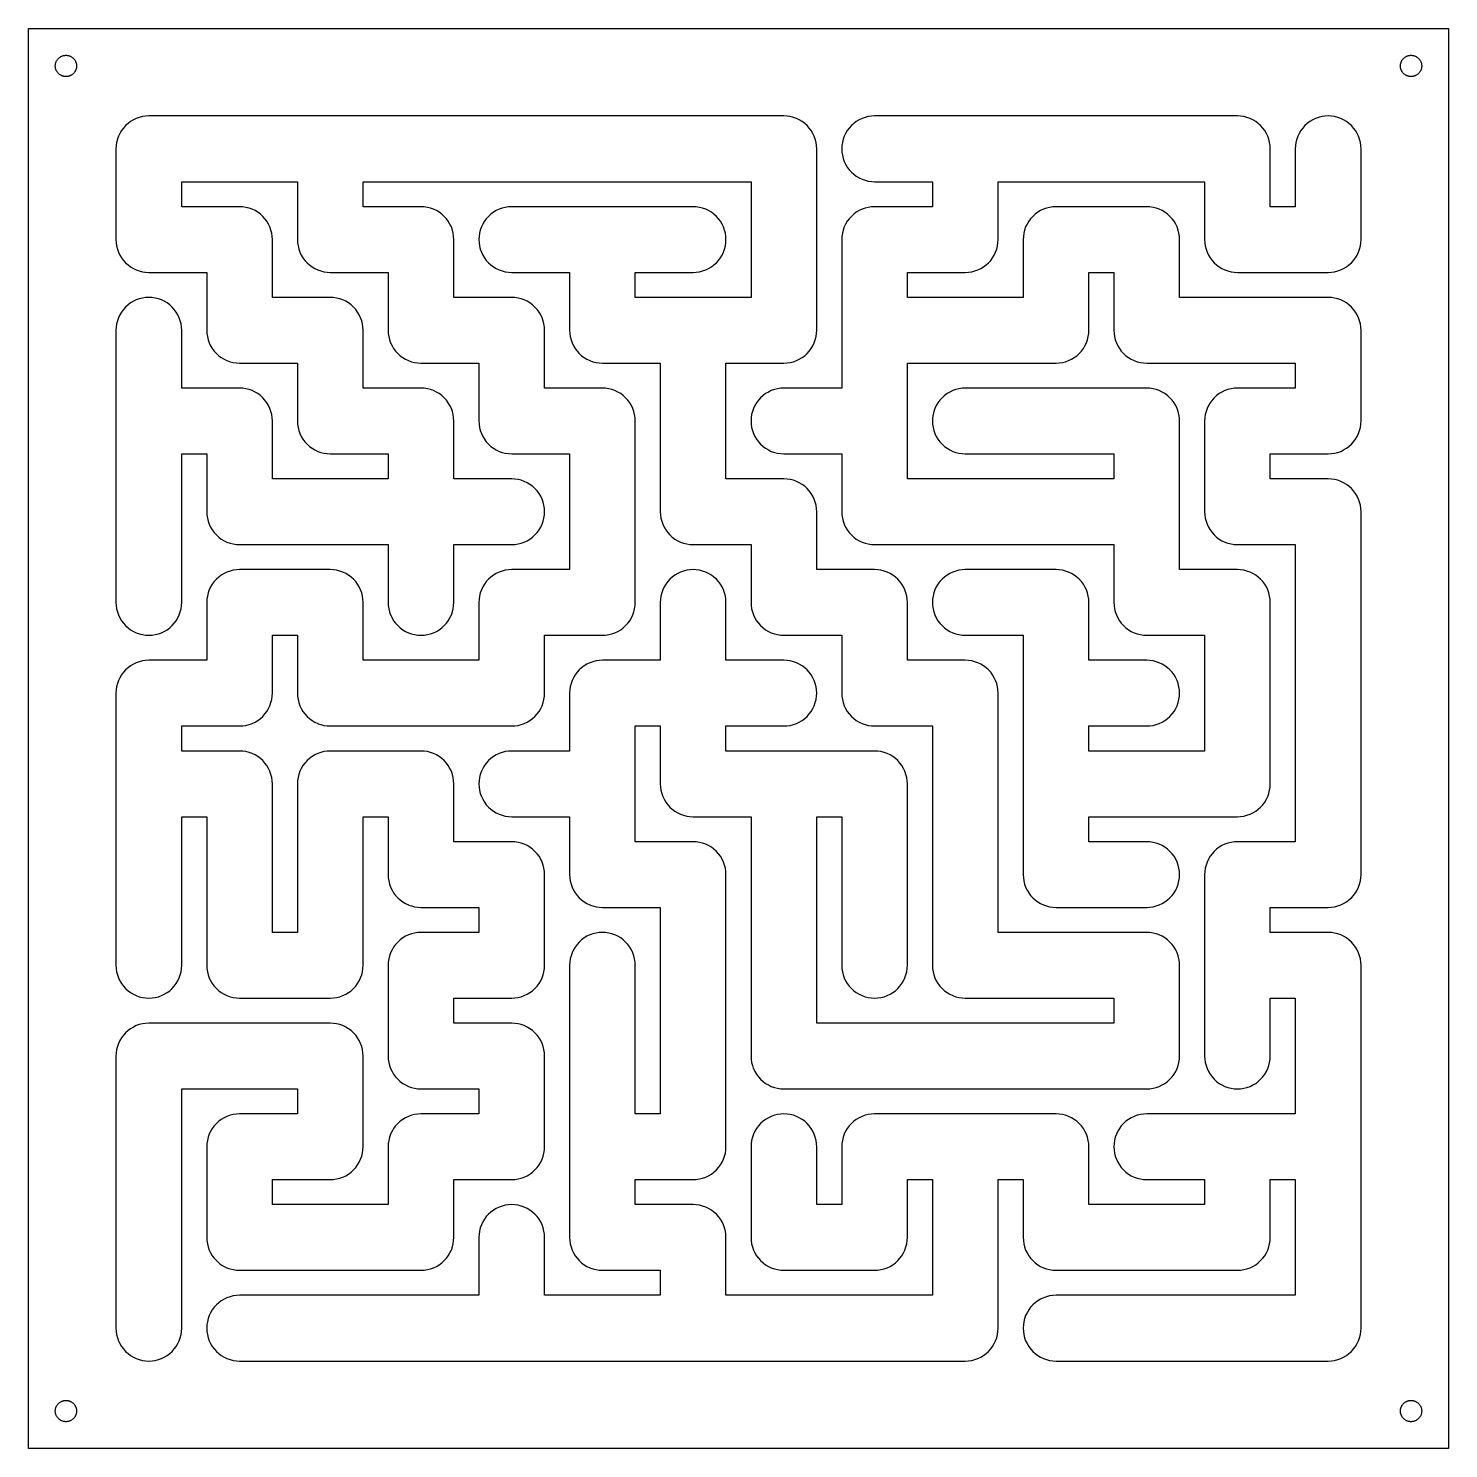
# Model space of a CAD drawing. Header units: millimetres. Extents: x -12 to 215, y -12 to 215.
import ezdxf

# ---------------------------------------------------------------- set-up
doc = ezdxf.new("R2010")
doc.units = ezdxf.units.MM
doc.layers.add('CUT', color=1, linetype='Continuous')

msp = doc.modelspace()

# ---------------------------------------------------------------- linework, layer by layer
at = {"layer": 'CUT'}
for points in [[(-12, -12), (-12, 215), (215, 215), (215, -12), (-12, -12)], [(-4.3, 209), (-4.3, 208.92), (-4.31, 208.83), (-4.32, 208.75), (-4.33, 208.67), (-4.35, 208.59), (-4.37, 208.51), (-4.4, 208.43), (-4.43, 208.35), (-4.46, 208.27), (-4.5, 208.2), (-4.54, 208.13), (-4.59, 208.06), (-4.63, 207.99), (-4.69, 207.92), (-4.74, 207.86), (-4.8, 207.8), (-4.86, 207.74), (-4.92, 207.69), (-4.99, 207.63), (-5.06, 207.59), (-5.13, 207.54), (-5.2, 207.5), (-5.27, 207.46), (-5.35, 207.43), (-5.43, 207.4), (-5.51, 207.37), (-5.59, 207.35), (-5.67, 207.33), (-5.75, 207.32), (-5.83, 207.31), (-5.92, 207.3), (-6, 207.3), (-6.08, 207.3), (-6.17, 207.31), (-6.25, 207.32), (-6.33, 207.33), (-6.41, 207.35), (-6.49, 207.37), (-6.57, 207.4), (-6.65, 207.43), (-6.73, 207.46), (-6.8, 207.5), (-6.87, 207.54), (-6.94, 207.59), (-7.01, 207.63), (-7.08, 207.69), (-7.14, 207.74), (-7.2, 207.8), (-7.26, 207.86), (-7.31, 207.92), (-7.37, 207.99), (-7.41, 208.06), (-7.46, 208.13), (-7.5, 208.2), (-7.54, 208.27), (-7.57, 208.35), (-7.6, 208.43), (-7.63, 208.51), (-7.65, 208.59), (-7.67, 208.67), (-7.68, 208.75), (-7.69, 208.83), (-7.7, 208.92), (-7.7, 209), (-7.7, 209.08), (-7.69, 209.17), (-7.68, 209.25), (-7.67, 209.33), (-7.65, 209.41), (-7.63, 209.49), (-7.6, 209.57), (-7.57, 209.65), (-7.54, 209.73), (-7.5, 209.8), (-7.46, 209.87), (-7.41, 209.94), (-7.37, 210.01), (-7.31, 210.08), (-7.26, 210.14), (-7.2, 210.2), (-7.14, 210.26), (-7.08, 210.31), (-7.01, 210.37), (-6.94, 210.41), (-6.87, 210.46), (-6.8, 210.5), (-6.73, 210.54), (-6.65, 210.57), (-6.57, 210.6), (-6.49, 210.63), (-6.41, 210.65), (-6.33, 210.67), (-6.25, 210.68), (-6.17, 210.69), (-6.08, 210.7), (-6, 210.7), (-5.92, 210.7), (-5.83, 210.69), (-5.75, 210.68), (-5.67, 210.67), (-5.59, 210.65), (-5.51, 210.63), (-5.43, 210.6), (-5.35, 210.57), (-5.27, 210.54), (-5.2, 210.5), (-5.13, 210.46), (-5.06, 210.41), (-4.99, 210.37), (-4.92, 210.31), (-4.86, 210.26), (-4.8, 210.2), (-4.74, 210.14), (-4.69, 210.08), (-4.63, 210.01), (-4.59, 209.94), (-4.54, 209.87), (-4.5, 209.8), (-4.46, 209.73), (-4.43, 209.65), (-4.4, 209.57), (-4.37, 209.49), (-4.35, 209.41), (-4.33, 209.33), (-4.32, 209.25), (-4.31, 209.17), (-4.3, 209.08), (-4.3, 209)], [(210.7, 209), (210.7, 208.92), (210.69, 208.83), (210.68, 208.75), (210.67, 208.67), (210.65, 208.59), (210.63, 208.51), (210.6, 208.43), (210.57, 208.35), (210.54, 208.27), (210.5, 208.2), (210.46, 208.13), (210.41, 208.06), (210.37, 207.99), (210.31, 207.92), (210.26, 207.86), (210.2, 207.8), (210.14, 207.74), (210.08, 207.69), (210.01, 207.63), (209.94, 207.59), (209.87, 207.54), (209.8, 207.5), (209.73, 207.46), (209.65, 207.43), (209.57, 207.4), (209.49, 207.37), (209.41, 207.35), (209.33, 207.33), (209.25, 207.32), (209.17, 207.31), (209.08, 207.3), (209, 207.3), (208.92, 207.3), (208.83, 207.31), (208.75, 207.32), (208.67, 207.33), (208.59, 207.35), (208.51, 207.37), (208.43, 207.4), (208.35, 207.43), (208.27, 207.46), (208.2, 207.5), (208.13, 207.54), (208.06, 207.59), (207.99, 207.63), (207.92, 207.69), (207.86, 207.74), (207.8, 207.8), (207.74, 207.86), (207.69, 207.92), (207.63, 207.99), (207.59, 208.06), (207.54, 208.13), (207.5, 208.2), (207.46, 208.27), (207.43, 208.35), (207.4, 208.43), (207.37, 208.51), (207.35, 208.59), (207.33, 208.67), (207.32, 208.75), (207.31, 208.83), (207.3, 208.92), (207.3, 209), (207.3, 209.08), (207.31, 209.17), (207.32, 209.25), (207.33, 209.33), (207.35, 209.41), (207.37, 209.49), (207.4, 209.57), (207.43, 209.65), (207.46, 209.73), (207.5, 209.8), (207.54, 209.87), (207.59, 209.94), (207.63, 210.01), (207.69, 210.08), (207.74, 210.14), (207.8, 210.2), (207.86, 210.26), (207.92, 210.31), (207.99, 210.37), (208.06, 210.41), (208.13, 210.46), (208.2, 210.5), (208.27, 210.54), (208.35, 210.57), (208.43, 210.6), (208.51, 210.63), (208.59, 210.65), (208.67, 210.67), (208.75, 210.68), (208.83, 210.69), (208.92, 210.7), (209, 210.7), (209.08, 210.7), (209.17, 210.69), (209.25, 210.68), (209.33, 210.67), (209.41, 210.65), (209.49, 210.63), (209.57, 210.6), (209.65, 210.57), (209.73, 210.54), (209.8, 210.5), (209.87, 210.46), (209.94, 210.41), (210.01, 210.37), (210.08, 210.31), (210.14, 210.26), (210.2, 210.2), (210.26, 210.14), (210.31, 210.08), (210.37, 210.01), (210.41, 209.94), (210.46, 209.87), (210.5, 209.8), (210.54, 209.73), (210.57, 209.65), (210.6, 209.57), (210.63, 209.49), (210.65, 209.41), (210.67, 209.33), (210.68, 209.25), (210.69, 209.17), (210.7, 209.08), (210.7, 209)], [(21.75, 2), (36.25, 2), (50.75, 2), (65.25, 2), (79.75, 2), (94.25, 2), (108.75, 2), (123.25, 2), (137.75, 2), (138.26, 2.03), (138.77, 2.1), (139.27, 2.23), (139.76, 2.4), (140.22, 2.62), (140.67, 2.88), (141.08, 3.19), (141.46, 3.54), (141.81, 3.92), (142.12, 4.33), (142.38, 4.78), (142.6, 5.24), (142.77, 5.73), (142.9, 6.23), (142.97, 6.74), (143, 7.25), (143, 21.75), (143, 31), (147, 31), (147, 21.75), (147.03, 21.24), (147.1, 20.73), (147.23, 20.23), (147.4, 19.74), (147.62, 19.28), (147.88, 18.83), (148.19, 18.42), (148.54, 18.04), (148.92, 17.69), (149.33, 17.38), (149.78, 17.12), (150.24, 16.9), (150.73, 16.73), (151.23, 16.6), (151.74, 16.53), (152.25, 16.5), (166.75, 16.5), (181.25, 16.5), (181.76, 16.53), (182.27, 16.6), (182.77, 16.73), (183.26, 16.9), (183.72, 17.12), (184.17, 17.38), (184.58, 17.69), (184.96, 18.04), (185.31, 18.42), (185.62, 18.83), (185.88, 19.28), (186.1, 19.74), (186.27, 20.23), (186.4, 20.73), (186.47, 21.24), (186.5, 21.75), (186.5, 31), (190.5, 31), (190.5, 21.75), (190.5, 12.5), (181.25, 12.5), (166.75, 12.5), (152.25, 12.5), (151.74, 12.47), (151.23, 12.4), (150.73, 12.27), (150.24, 12.1), (149.78, 11.88), (149.33, 11.62), (148.92, 11.31), (148.54, 10.96), (148.19, 10.58), (147.88, 10.17), (147.62, 9.72), (147.4, 9.26), (147.23, 8.77), (147.1, 8.27), (147.03, 7.76), (147, 7.25), (147.03, 6.74), (147.1, 6.23), (147.23, 5.73), (147.4, 5.24), (147.62, 4.78), (147.88, 4.33), (148.19, 3.92), (148.54, 3.54), (148.92, 3.19), (149.33, 2.88), (149.78, 2.62), (150.24, 2.4), (150.73, 2.23), (151.23, 2.1), (151.74, 2.03), (152.25, 2), (166.75, 2), (181.25, 2), (195.75, 2), (196.26, 2.03), (196.77, 2.1), (197.27, 2.23), (197.76, 2.4), (198.22, 2.62), (198.67, 2.88), (199.08, 3.19), (199.46, 3.54), (199.81, 3.92), (200.12, 4.33), (200.38, 4.78), (200.6, 5.24), (200.77, 5.73), (200.9, 6.23), (200.97, 6.74), (201, 7.25), (201, 21.75), (201, 36.25), (201, 50.75), (201, 65.25), (200.97, 65.76), (200.9, 66.27), (200.77, 66.77), (200.6, 67.26), (200.38, 67.72), (200.12, 68.17), (199.81, 68.58), (199.46, 68.96), (199.08, 69.31), (198.67, 69.62), (198.22, 69.88), (197.76, 70.1), (197.27, 70.27), (196.77, 70.4), (196.26, 70.47), (195.75, 70.5), (186.5, 70.5), (186.5, 74.5), (195.75, 74.5), (196.26, 74.53), (196.77, 74.6), (197.27, 74.73), (197.76, 74.9), (198.22, 75.12), (198.67, 75.38), (199.08, 75.69), (199.46, 76.04), (199.81, 76.42), (200.12, 76.83), (200.38, 77.28), (200.6, 77.74), (200.77, 78.23), (200.9, 78.73), (200.97, 79.24), (201, 79.75), (201, 94.25), (201, 108.75), (201, 123.25), (201, 137.75), (200.97, 138.26), (200.9, 138.77), (200.77, 139.27), (200.6, 139.76), (200.38, 140.22), (200.12, 140.67), (199.81, 141.08), (199.46, 141.46), (199.08, 141.81), (198.67, 142.12), (198.22, 142.38), (197.76, 142.6), (197.27, 142.77), (196.77, 142.9), (196.26, 142.97), (195.75, 143), (186.5, 143), (186.5, 147), (195.75, 147), (196.26, 147.03), (196.77, 147.1), (197.27, 147.23), (197.76, 147.4), (198.22, 147.62), (198.67, 147.88), (199.08, 148.19), (199.46, 148.54), (199.81, 148.92), (200.12, 149.33), (200.38, 149.78), (200.6, 150.24), (200.77, 150.73), (200.9, 151.23), (200.97, 151.74), (201, 152.25), (201, 166.75), (200.97, 167.26), (200.9, 167.77), (200.77, 168.27), (200.6, 168.76), (200.38, 169.22), (200.12, 169.67), (199.81, 170.08), (199.46, 170.46), (199.08, 170.81), (198.67, 171.12), (198.22, 171.38), (197.76, 171.6), (197.27, 171.77), (196.77, 171.9), (196.26, 171.97), (195.75, 172), (181.25, 172), (172, 172), (172, 181.25), (171.97, 181.76), (171.9, 182.27), (171.77, 182.77), (171.6, 183.26), (171.38, 183.72), (171.12, 184.17), (170.81, 184.58), (170.46, 184.96), (170.08, 185.31), (169.67, 185.62), (169.22, 185.88), (168.76, 186.1), (168.27, 186.27), (167.77, 186.4), (167.26, 186.47), (166.75, 186.5), (152.25, 186.5), (151.74, 186.47), (151.23, 186.4), (150.73, 186.27), (150.24, 186.1), (149.78, 185.88), (149.33, 185.62), (148.92, 185.31), (148.54, 184.96), (148.19, 184.58), (147.88, 184.17), (147.62, 183.72), (147.4, 183.26), (147.23, 182.77), (147.1, 182.27), (147.03, 181.76), (147, 181.25), (147, 172), (137.75, 172), (128.5, 172), (128.5, 176), (137.75, 176), (138.26, 176.03), (138.77, 176.1), (139.27, 176.23), (139.76, 176.4), (140.22, 176.62), (140.67, 176.88), (141.08, 177.19), (141.46, 177.54), (141.81, 177.92), (142.12, 178.33), (142.38, 178.78), (142.6, 179.24), (142.77, 179.73), (142.9, 180.23), (142.97, 180.74), (143, 181.25), (143, 190.5), (152.25, 190.5), (166.75, 190.5), (176, 190.5), (176, 181.25), (176.03, 180.74), (176.1, 180.23), (176.23, 179.73), (176.4, 179.24), (176.62, 178.78), (176.88, 178.33), (177.19, 177.92), (177.54, 177.54), (177.92, 177.19), (178.33, 176.88), (178.78, 176.62), (179.24, 176.4), (179.73, 176.23), (180.23, 176.1), (180.74, 176.03), (181.25, 176), (195.75, 176), (196.26, 176.03), (196.77, 176.1), (197.27, 176.23), (197.76, 176.4), (198.22, 176.62), (198.67, 176.88), (199.08, 177.19), (199.46, 177.54), (199.81, 177.92), (200.12, 178.33), (200.38, 178.78), (200.6, 179.24), (200.77, 179.73), (200.9, 180.23), (200.97, 180.74), (201, 181.25), (201, 195.75), (200.97, 196.26), (200.9, 196.77), (200.77, 197.27), (200.6, 197.76), (200.38, 198.22), (200.12, 198.67), (199.81, 199.08), (199.46, 199.46), (199.08, 199.81), (198.67, 200.12), (198.22, 200.38), (197.76, 200.6), (197.27, 200.77), (196.77, 200.9), (196.26, 200.97), (195.75, 201), (195.24, 200.97), (194.73, 200.9), (194.23, 200.77), (193.74, 200.6), (193.28, 200.38), (192.83, 200.12), (192.42, 199.81), (192.04, 199.46), (191.69, 199.08), (191.38, 198.67), (191.12, 198.22), (190.9, 197.76), (190.73, 197.27), (190.6, 196.77), (190.53, 196.26), (190.5, 195.75), (190.5, 186.5), (186.5, 186.5), (186.5, 195.75), (186.47, 196.26), (186.4, 196.77), (186.27, 197.27), (186.1, 197.76), (185.88, 198.22), (185.62, 198.67), (185.31, 199.08), (184.96, 199.46), (184.58, 199.81), (184.17, 200.12), (183.72, 200.38), (183.26, 200.6), (182.77, 200.77), (182.27, 200.9), (181.76, 200.97), (181.25, 201), (166.75, 201), (152.25, 201), (137.75, 201), (123.25, 201), (122.74, 200.97), (122.23, 200.9), (121.73, 200.77), (121.24, 200.6), (120.78, 200.38), (120.33, 200.12), (119.92, 199.81), (119.54, 199.46), (119.19, 199.08), (118.88, 198.67), (118.62, 198.22), (118.4, 197.76), (118.23, 197.27), (118.1, 196.77), (118.03, 196.26), (118, 195.75), (118.03, 195.24), (118.1, 194.73), (118.23, 194.23), (118.4, 193.74), (118.62, 193.28), (118.88, 192.83), (119.19, 192.42), (119.54, 192.04), (119.92, 191.69), (120.33, 191.38), (120.78, 191.12), (121.24, 190.9), (121.73, 190.73), (122.23, 190.6), (122.74, 190.53), (123.25, 190.5), (132.5, 190.5), (132.5, 186.5), (123.25, 186.5), (122.74, 186.47), (122.23, 186.4), (121.73, 186.27), (121.24, 186.1), (120.78, 185.88), (120.33, 185.62), (119.92, 185.31), (119.54, 184.96), (119.19, 184.58), (118.88, 184.17), (118.62, 183.72), (118.4, 183.26), (118.23, 182.77), (118.1, 182.27), (118.03, 181.76), (118, 181.25), (118, 166.75), (118, 157.5), (108.75, 157.5), (108.24, 157.47), (107.73, 157.4), (107.23, 157.27), (106.74, 157.1), (106.28, 156.88), (105.83, 156.62), (105.42, 156.31), (105.04, 155.96), (104.69, 155.58), (104.38, 155.17), (104.12, 154.72), (103.9, 154.26), (103.73, 153.77), (103.6, 153.27), (103.53, 152.76), (103.5, 152.25), (103.53, 151.74), (103.6, 151.23), (103.73, 150.73), (103.9, 150.24), (104.12, 149.78), (104.38, 149.33), (104.69, 148.92), (105.04, 148.54), (105.42, 148.19), (105.83, 147.88), (106.28, 147.62), (106.74, 147.4), (107.23, 147.23), (107.73, 147.1), (108.24, 147.03), (108.75, 147), (118, 147), (118, 137.75), (118.03, 137.24), (118.1, 136.73), (118.23, 136.23), (118.4, 135.74), (118.62, 135.28), (118.88, 134.83), (119.19, 134.42), (119.54, 134.04), (119.92, 133.69), (120.33, 133.38), (120.78, 133.12), (121.24, 132.9), (121.73, 132.73), (122.23, 132.6), (122.74, 132.53), (123.25, 132.5), (137.75, 132.5), (152.25, 132.5), (161.5, 132.5), (161.5, 123.25), (161.53, 122.74), (161.6, 122.23), (161.73, 121.73), (161.9, 121.24), (162.12, 120.78), (162.38, 120.33), (162.69, 119.92), (163.04, 119.54), (163.42, 119.19), (163.83, 118.88), (164.28, 118.62), (164.74, 118.4), (165.23, 118.23), (165.73, 118.1), (166.24, 118.03), (166.75, 118), (176, 118), (176, 108.75), (176, 99.5), (166.75, 99.5), (157.5, 99.5), (157.5, 103.5), (166.75, 103.5), (167.26, 103.53), (167.77, 103.6), (168.27, 103.73), (168.76, 103.9), (169.22, 104.12), (169.67, 104.38), (170.08, 104.69), (170.46, 105.04), (170.81, 105.42), (171.12, 105.83), (171.38, 106.28), (171.6, 106.74), (171.77, 107.23), (171.9, 107.73), (171.97, 108.24), (172, 108.75), (171.97, 109.26), (171.9, 109.77), (171.77, 110.27), (171.6, 110.76), (171.38, 111.22), (171.12, 111.67), (170.81, 112.08), (170.46, 112.46), (170.08, 112.81), (169.67, 113.12), (169.22, 113.38), (168.76, 113.6), (168.27, 113.77), (167.77, 113.9), (167.26, 113.97), (166.75, 114), (157.5, 114), (157.5, 123.25), (157.47, 123.76), (157.4, 124.27), (157.27, 124.77), (157.1, 125.26), (156.88, 125.72), (156.62, 126.17), (156.31, 126.58), (155.96, 126.96), (155.58, 127.31), (155.17, 127.62), (154.72, 127.88), (154.26, 128.1), (153.77, 128.27), (153.27, 128.4), (152.76, 128.47), (152.25, 128.5), (137.75, 128.5), (137.24, 128.47), (136.73, 128.4), (136.23, 128.27), (135.74, 128.1), (135.28, 127.88), (134.83, 127.62), (134.42, 127.31), (134.04, 126.96), (133.69, 126.58), (133.38, 126.17), (133.12, 125.72), (132.9, 125.26), (132.73, 124.77), (132.6, 124.27), (132.53, 123.76), (132.5, 123.25), (132.53, 122.74), (132.6, 122.23), (132.73, 121.73), (132.9, 121.24), (133.12, 120.78), (133.38, 120.33), (133.69, 119.92), (134.04, 119.54), (134.42, 119.19), (134.83, 118.88), (135.28, 118.62), (135.74, 118.4), (136.23, 118.23), (136.73, 118.1), (137.24, 118.03), (137.75, 118), (147, 118), (147, 108.75), (147, 94.25), (147, 79.75), (147.03, 79.24), (147.1, 78.73), (147.23, 78.23), (147.4, 77.74), (147.62, 77.28), (147.88, 76.83), (148.19, 76.42), (148.54, 76.04), (148.92, 75.69), (149.33, 75.38), (149.78, 75.12), (150.24, 74.9), (150.73, 74.73), (151.23, 74.6), (151.74, 74.53), (152.25, 74.5), (166.75, 74.5), (167.26, 74.53), (167.77, 74.6), (168.27, 74.73), (168.76, 74.9), (169.22, 75.12), (169.67, 75.38), (170.08, 75.69), (170.46, 76.04), (170.81, 76.42), (171.12, 76.83), (171.38, 77.28), (171.6, 77.74), (171.77, 78.23), (171.9, 78.73), (171.97, 79.24), (172, 79.75), (171.97, 80.26), (171.9, 80.77), (171.77, 81.27), (171.6, 81.76), (171.38, 82.22), (171.12, 82.67), (170.81, 83.08), (170.46, 83.46), (170.08, 83.81), (169.67, 84.12), (169.22, 84.38), (168.76, 84.6), (168.27, 84.77), (167.77, 84.9), (167.26, 84.97), (166.75, 85), (157.5, 85), (157.5, 89), (166.75, 89), (181.25, 89), (181.76, 89.03), (182.27, 89.1), (182.77, 89.23), (183.26, 89.4), (183.72, 89.62), (184.17, 89.88), (184.58, 90.19), (184.96, 90.54), (185.31, 90.92), (185.62, 91.33), (185.88, 91.78), (186.1, 92.24), (186.27, 92.73), (186.4, 93.23), (186.47, 93.74), (186.5, 94.25), (186.5, 108.75), (186.5, 123.25), (186.47, 123.76), (186.4, 124.27), (186.27, 124.77), (186.1, 125.26), (185.88, 125.72), (185.62, 126.17), (185.31, 126.58), (184.96, 126.96), (184.58, 127.31), (184.17, 127.62), (183.72, 127.88), (183.26, 128.1), (182.77, 128.27), (182.27, 128.4), (181.76, 128.47), (181.25, 128.5), (172, 128.5), (172, 137.75), (172, 152.25), (171.97, 152.76), (171.9, 153.27), (171.77, 153.77), (171.6, 154.26), (171.38, 154.72), (171.12, 155.17), (170.81, 155.58), (170.46, 155.96), (170.08, 156.31), (169.67, 156.62), (169.22, 156.88), (168.76, 157.1), (168.27, 157.27), (167.77, 157.4), (167.26, 157.47), (166.75, 157.5), (152.25, 157.5), (137.75, 157.5), (137.24, 157.47), (136.73, 157.4), (136.23, 157.27), (135.74, 157.1), (135.28, 156.88), (134.83, 156.62), (134.42, 156.31), (134.04, 155.96), (133.69, 155.58), (133.38, 155.17), (133.12, 154.72), (132.9, 154.26), (132.73, 153.77), (132.6, 153.27), (132.53, 152.76), (132.5, 152.25), (132.53, 151.74), (132.6, 151.23), (132.73, 150.73), (132.9, 150.24), (133.12, 149.78), (133.38, 149.33), (133.69, 148.92), (134.04, 148.54), (134.42, 148.19), (134.83, 147.88), (135.28, 147.62), (135.74, 147.4), (136.23, 147.23), (136.73, 147.1), (137.24, 147.03), (137.75, 147), (152.25, 147), (161.5, 147), (161.5, 143), (152.25, 143), (137.75, 143), (128.5, 143), (128.5, 152.25), (128.5, 161.5), (137.75, 161.5), (152.25, 161.5), (152.76, 161.53), (153.27, 161.6), (153.77, 161.73), (154.26, 161.9), (154.72, 162.12), (155.17, 162.38), (155.58, 162.69), (155.96, 163.04), (156.31, 163.42), (156.62, 163.83), (156.88, 164.28), (157.1, 164.74), (157.27, 165.23), (157.4, 165.73), (157.47, 166.24), (157.5, 166.75), (157.5, 176), (161.5, 176), (161.5, 166.75), (161.53, 166.24), (161.6, 165.73), (161.73, 165.23), (161.9, 164.74), (162.12, 164.28), (162.38, 163.83), (162.69, 163.42), (163.04, 163.04), (163.42, 162.69), (163.83, 162.38), (164.28, 162.12), (164.74, 161.9), (165.23, 161.73), (165.73, 161.6), (166.24, 161.53), (166.75, 161.5), (181.25, 161.5), (190.5, 161.5), (190.5, 157.5), (181.25, 157.5), (180.74, 157.47), (180.23, 157.4), (179.73, 157.27), (179.24, 157.1), (178.78, 156.88), (178.33, 156.62), (177.92, 156.31), (177.54, 155.96), (177.19, 155.58), (176.88, 155.17), (176.62, 154.72), (176.4, 154.26), (176.23, 153.77), (176.1, 153.27), (176.03, 152.76), (176, 152.25), (176, 137.75), (176.03, 137.24), (176.1, 136.73), (176.23, 136.23), (176.4, 135.74), (176.62, 135.28), (176.88, 134.83), (177.19, 134.42), (177.54, 134.04), (177.92, 133.69), (178.33, 133.38), (178.78, 133.12), (179.24, 132.9), (179.73, 132.73), (180.23, 132.6), (180.74, 132.53), (181.25, 132.5), (190.5, 132.5), (190.5, 123.25), (190.5, 108.75), (190.5, 94.25), (190.5, 85), (181.25, 85), (180.74, 84.97), (180.23, 84.9), (179.73, 84.77), (179.24, 84.6), (178.78, 84.38), (178.33, 84.12), (177.92, 83.81), (177.54, 83.46), (177.19, 83.08), (176.88, 82.67), (176.62, 82.22), (176.4, 81.76), (176.23, 81.27), (176.1, 80.77), (176.03, 80.26), (176, 79.75), (176, 65.25), (176, 50.75), (176.03, 50.24), (176.1, 49.73), (176.23, 49.23), (176.4, 48.74), (176.62, 48.28), (176.88, 47.83), (177.19, 47.42), (177.54, 47.04), (177.92, 46.69), (178.33, 46.38), (178.78, 46.12), (179.24, 45.9), (179.73, 45.73), (180.23, 45.6), (180.74, 45.53), (181.25, 45.5), (181.76, 45.53), (182.27, 45.6), (182.77, 45.73), (183.26, 45.9), (183.72, 46.12), (184.17, 46.38), (184.58, 46.69), (184.96, 47.04), (185.31, 47.42), (185.62, 47.83), (185.88, 48.28), (186.1, 48.74), (186.27, 49.23), (186.4, 49.73), (186.47, 50.24), (186.5, 50.75), (186.5, 60), (190.5, 60), (190.5, 50.75), (190.5, 41.5), (181.25, 41.5), (166.75, 41.5), (166.24, 41.47), (165.73, 41.4), (165.23, 41.27), (164.74, 41.1), (164.28, 40.88), (163.83, 40.62), (163.42, 40.31), (163.04, 39.96), (162.69, 39.58), (162.38, 39.17), (162.12, 38.72), (161.9, 38.26), (161.73, 37.77), (161.6, 37.27), (161.53, 36.76), (161.5, 36.25), (161.53, 35.74), (161.6, 35.23), (161.73, 34.73), (161.9, 34.24), (162.12, 33.78), (162.38, 33.33), (162.69, 32.92), (163.04, 32.54), (163.42, 32.19), (163.83, 31.88), (164.28, 31.62), (164.74, 31.4), (165.23, 31.23), (165.73, 31.1), (166.24, 31.03), (166.75, 31), (176, 31), (176, 27), (166.75, 27), (157.5, 27), (157.5, 36.25), (157.47, 36.76), (157.4, 37.27), (157.27, 37.77), (157.1, 38.26), (156.88, 38.72), (156.62, 39.17), (156.31, 39.58), (155.96, 39.96), (155.58, 40.31), (155.17, 40.62), (154.72, 40.88), (154.26, 41.1), (153.77, 41.27), (153.27, 41.4), (152.76, 41.47), (152.25, 41.5), (137.75, 41.5), (123.25, 41.5), (122.74, 41.47), (122.23, 41.4), (121.73, 41.27), (121.24, 41.1), (120.78, 40.88), (120.33, 40.62), (119.92, 40.31), (119.54, 39.96), (119.19, 39.58), (118.88, 39.17), (118.62, 38.72), (118.4, 38.26), (118.23, 37.77), (118.1, 37.27), (118.03, 36.76), (118, 36.25), (118, 27), (114, 27), (114, 36.25), (113.97, 36.76), (113.9, 37.27), (113.77, 37.77), (113.6, 38.26), (113.38, 38.72), (113.12, 39.17), (112.81, 39.58), (112.46, 39.96), (112.08, 40.31), (111.67, 40.62), (111.22, 40.88), (110.76, 41.1), (110.27, 41.27), (109.77, 41.4), (109.26, 41.47), (108.75, 41.5), (108.24, 41.47), (107.73, 41.4), (107.23, 41.27), (106.74, 41.1), (106.28, 40.88), (105.83, 40.62), (105.42, 40.31), (105.04, 39.96), (104.69, 39.58), (104.38, 39.17), (104.12, 38.72), (103.9, 38.26), (103.73, 37.77), (103.6, 37.27), (103.53, 36.76), (103.5, 36.25), (103.5, 21.75), (103.53, 21.24), (103.6, 20.73), (103.73, 20.23), (103.9, 19.74), (104.12, 19.28), (104.38, 18.83), (104.69, 18.42), (105.04, 18.04), (105.42, 17.69), (105.83, 17.38), (106.28, 17.12), (106.74, 16.9), (107.23, 16.73), (107.73, 16.6), (108.24, 16.53), (108.75, 16.5), (123.25, 16.5), (123.76, 16.53), (124.27, 16.6), (124.77, 16.73), (125.26, 16.9), (125.72, 17.12), (126.17, 17.38), (126.58, 17.69), (126.96, 18.04), (127.31, 18.42), (127.62, 18.83), (127.88, 19.28), (128.1, 19.74), (128.27, 20.23), (128.4, 20.73), (128.47, 21.24), (128.5, 21.75), (128.5, 31), (132.5, 31), (132.5, 21.75), (132.5, 12.5), (123.25, 12.5), (108.75, 12.5), (99.5, 12.5), (99.5, 21.75), (99.47, 22.26), (99.4, 22.77), (99.27, 23.27), (99.1, 23.76), (98.88, 24.22), (98.62, 24.67), (98.31, 25.08), (97.96, 25.46), (97.58, 25.81), (97.17, 26.12), (96.72, 26.38), (96.26, 26.6), (95.77, 26.77), (95.27, 26.9), (94.76, 26.97), (94.25, 27), (85, 27), (85, 31), (94.25, 31), (94.76, 31.03), (95.27, 31.1), (95.77, 31.23), (96.26, 31.4), (96.72, 31.62), (97.17, 31.88), (97.58, 32.19), (97.96, 32.54), (98.31, 32.92), (98.62, 33.33), (98.88, 33.78), (99.1, 34.24), (99.27, 34.73), (99.4, 35.23), (99.47, 35.74), (99.5, 36.25), (99.5, 50.75), (99.5, 65.25), (99.5, 79.75), (99.47, 80.26), (99.4, 80.77), (99.27, 81.27), (99.1, 81.76), (98.88, 82.22), (98.62, 82.67), (98.31, 83.08), (97.96, 83.46), (97.58, 83.81), (97.17, 84.12), (96.72, 84.38), (96.26, 84.6), (95.77, 84.77), (95.27, 84.9), (94.76, 84.97), (94.25, 85), (85, 85), (85, 94.25), (85, 103.5), (89, 103.5), (89, 94.25), (89.03, 93.74), (89.1, 93.23), (89.23, 92.73), (89.4, 92.24), (89.62, 91.78), (89.88, 91.33), (90.19, 90.92), (90.54, 90.54), (90.92, 90.19), (91.33, 89.88), (91.78, 89.62), (92.24, 89.4), (92.37, 89.35), (92.73, 89.23), (93.23, 89.1), (93.74, 89.03), (94.25, 89), (103.5, 89), (103.5, 79.75), (103.5, 65.25), (103.5, 50.75), (103.53, 50.24), (103.6, 49.73), (103.73, 49.23), (103.87, 48.81), (103.9, 48.74), (104.12, 48.28), (104.38, 47.83), (104.69, 47.42), (105.04, 47.04), (105.42, 46.69), (105.83, 46.38), (106.28, 46.12), (106.74, 45.9), (107.23, 45.73), (107.73, 45.6), (108.24, 45.53), (108.75, 45.5), (123.25, 45.5), (137.75, 45.5), (152.25, 45.5), (166.75, 45.5), (167.26, 45.53), (167.77, 45.6), (168.27, 45.73), (168.76, 45.9), (169.22, 46.12), (169.67, 46.38), (170.08, 46.69), (170.46, 47.04), (170.81, 47.42), (171.12, 47.83), (171.38, 48.28), (171.6, 48.74), (171.77, 49.23), (171.9, 49.73), (171.97, 50.24), (172, 50.75), (172, 65.25), (171.97, 65.76), (171.9, 66.27), (171.77, 66.77), (171.6, 67.26), (171.38, 67.72), (171.12, 68.17), (170.81, 68.58), (170.46, 68.96), (170.08, 69.31), (169.67, 69.62), (169.22, 69.88), (168.76, 70.1), (168.27, 70.27), (167.77, 70.4), (167.26, 70.47), (166.75, 70.5), (152.25, 70.5), (143, 70.5), (143, 79.75), (143, 94.25), (143, 108.75), (142.97, 109.26), (142.9, 109.77), (142.77, 110.27), (142.6, 110.76), (142.38, 111.22), (142.12, 111.67), (141.81, 112.08), (141.46, 112.46), (141.08, 112.81), (140.67, 113.12), (140.22, 113.38), (139.76, 113.6), (139.27, 113.77), (138.77, 113.9), (138.26, 113.97), (137.75, 114), (128.5, 114), (128.5, 123.25), (128.47, 123.76), (128.4, 124.27), (128.27, 124.77), (128.1, 125.26), (127.88, 125.72), (127.62, 126.17), (127.31, 126.58), (126.96, 126.96), (126.58, 127.31), (126.17, 127.62), (125.72, 127.88), (125.26, 128.1), (124.77, 128.27), (124.27, 128.4), (123.76, 128.47), (123.25, 128.5), (114, 128.5), (114, 137.75), (113.97, 138.26), (113.9, 138.77), (113.77, 139.27), (113.6, 139.76), (113.38, 140.22), (113.12, 140.67), (112.81, 141.08), (112.46, 141.46), (112.08, 141.81), (111.67, 142.12), (111.22, 142.38), (110.76, 142.6), (110.27, 142.77), (109.77, 142.9), (109.26, 142.97), (108.75, 143), (99.5, 143), (99.5, 152.25), (99.5, 161.5), (108.75, 161.5), (109.26, 161.53), (109.77, 161.6), (110.27, 161.73), (110.76, 161.9), (111.22, 162.12), (111.67, 162.38), (112.08, 162.69), (112.46, 163.04), (112.81, 163.42), (113.12, 163.83), (113.38, 164.28), (113.6, 164.74), (113.77, 165.23), (113.9, 165.73), (113.97, 166.24), (114, 166.75), (114, 181.25), (114, 195.75), (113.97, 196.26), (113.9, 196.77), (113.77, 197.27), (113.6, 197.76), (113.38, 198.22), (113.12, 198.67), (112.81, 199.08), (112.46, 199.46), (112.08, 199.81), (111.67, 200.12), (111.22, 200.38), (110.76, 200.6), (110.27, 200.77), (109.77, 200.9), (109.26, 200.97), (108.75, 201), (94.25, 201), (79.75, 201), (65.25, 201), (50.75, 201), (36.25, 201), (21.75, 201), (7.25, 201), (6.74, 200.97), (6.23, 200.9), (5.73, 200.77), (5.24, 200.6), (4.78, 200.38), (4.33, 200.12), (3.92, 199.81), (3.54, 199.46), (3.19, 199.08), (2.88, 198.67), (2.62, 198.22), (2.4, 197.76), (2.23, 197.27), (2.1, 196.77), (2.03, 196.26), (2, 195.75), (2, 181.25), (2.03, 180.74), (2.1, 180.23), (2.23, 179.73), (2.4, 179.24), (2.62, 178.78), (2.88, 178.33), (3.19, 177.92), (3.54, 177.54), (3.92, 177.19), (4.33, 176.88), (4.78, 176.62), (5.24, 176.4), (5.73, 176.23), (6.23, 176.1), (6.61, 176.04), (6.74, 176.03), (7.25, 176), (16.5, 176), (16.5, 166.75), (16.53, 166.24), (16.6, 165.73), (16.73, 165.23), (16.9, 164.74), (17.12, 164.28), (17.38, 163.83), (17.69, 163.42), (18.04, 163.04), (18.42, 162.69), (18.83, 162.38), (19.28, 162.12), (19.74, 161.9), (20.23, 161.73), (20.73, 161.6), (21.24, 161.53), (21.75, 161.5), (31, 161.5), (31, 152.25), (31.03, 151.74), (31.1, 151.23), (31.23, 150.73), (31.4, 150.24), (31.62, 149.78), (31.88, 149.33), (32.19, 148.92), (32.54, 148.54), (32.92, 148.19), (33.33, 147.88), (33.78, 147.62), (34.24, 147.4), (34.73, 147.23), (35.23, 147.1), (35.74, 147.03), (36.25, 147), (45.5, 147), (45.5, 143), (36.25, 143), (27, 143), (27, 152.25), (26.97, 152.76), (26.9, 153.27), (26.77, 153.77), (26.6, 154.26), (26.38, 154.72), (26.12, 155.17), (25.81, 155.58), (25.46, 155.96), (25.08, 156.31), (24.67, 156.62), (24.22, 156.88), (23.76, 157.1), (23.27, 157.27), (22.77, 157.4), (22.26, 157.47), (21.75, 157.5), (12.5, 157.5), (12.5, 166.75), (12.47, 167.26), (12.4, 167.77), (12.27, 168.27), (12.1, 168.76), (11.88, 169.22), (11.62, 169.67), (11.31, 170.08), (10.96, 170.46), (10.58, 170.81), (10.17, 171.12), (9.72, 171.38), (9.26, 171.6), (8.77, 171.77), (8.27, 171.9), (7.76, 171.97), (7.25, 172), (6.74, 171.97), (6.23, 171.9), (5.73, 171.77), (5.24, 171.6), (4.78, 171.38), (4.33, 171.12), (3.92, 170.81), (3.54, 170.46), (3.19, 170.08), (2.88, 169.67), (2.62, 169.22), (2.4, 168.76), (2.23, 168.27), (2.1, 167.77), (2.03, 167.26), (2, 166.75), (2, 152.25), (2, 137.75), (2, 123.25), (2.03, 122.74), (2.1, 122.23), (2.23, 121.73), (2.4, 121.24), (2.62, 120.78), (2.88, 120.33), (3.19, 119.92), (3.54, 119.54), (3.92, 119.19), (4.33, 118.88), (4.78, 118.62), (5.24, 118.4), (5.73, 118.23), (6.23, 118.1), (6.74, 118.03), (7.25, 118), (7.76, 118.03), (8.27, 118.1), (8.77, 118.23), (9.26, 118.4), (9.72, 118.62), (10.17, 118.88), (10.58, 119.19), (10.96, 119.54), (11.31, 119.92), (11.62, 120.33), (11.88, 120.78), (12.1, 121.24), (12.27, 121.73), (12.4, 122.23), (12.47, 122.74), (12.5, 123.25), (12.5, 137.75), (12.5, 147), (16.5, 147), (16.5, 137.75), (16.53, 137.24), (16.6, 136.73), (16.73, 136.23), (16.9, 135.74), (17.12, 135.28), (17.38, 134.83), (17.69, 134.42), (18.04, 134.04), (18.42, 133.69), (18.83, 133.38), (19.28, 133.12), (19.74, 132.9), (20.23, 132.73), (20.73, 132.6), (21.24, 132.53), (21.75, 132.5), (36.25, 132.5), (45.5, 132.5), (45.5, 123.25), (45.53, 122.74), (45.6, 122.23), (45.73, 121.73), (45.9, 121.24), (46.12, 120.78), (46.38, 120.33), (46.69, 119.92), (47.04, 119.54), (47.42, 119.19), (47.83, 118.88), (48.28, 118.62), (48.74, 118.4), (49.23, 118.23), (49.73, 118.1), (50.24, 118.03), (50.75, 118), (51.26, 118.03), (51.77, 118.1), (52.27, 118.23), (52.76, 118.4), (53.22, 118.62), (53.67, 118.88), (54.08, 119.19), (54.46, 119.54), (54.81, 119.92), (55.12, 120.33), (55.38, 120.78), (55.6, 121.24), (55.77, 121.73), (55.9, 122.23), (55.97, 122.74), (56, 123.25), (56, 132.5), (65.25, 132.5), (65.76, 132.53), (66.27, 132.6), (66.77, 132.73), (67.26, 132.9), (67.72, 133.12), (68.17, 133.38), (68.58, 133.69), (68.96, 134.04), (69.31, 134.42), (69.62, 134.83), (69.88, 135.28), (70.1, 135.74), (70.27, 136.23), (70.4, 136.73), (70.47, 137.24), (70.5, 137.75), (70.47, 138.26), (70.4, 138.77), (70.27, 139.27), (70.1, 139.76), (69.88, 140.22), (69.62, 140.67), (69.31, 141.08), (68.96, 141.46), (68.58, 141.81), (68.17, 142.12), (67.72, 142.38), (67.26, 142.6), (66.77, 142.77), (66.27, 142.9), (65.76, 142.97), (65.25, 143), (56, 143), (56, 152.25), (55.97, 152.76), (55.9, 153.27), (55.77, 153.77), (55.6, 154.26), (55.38, 154.72), (55.12, 155.17), (54.81, 155.58), (54.46, 155.96), (54.08, 156.31), (53.67, 156.62), (53.22, 156.88), (52.76, 157.1), (52.27, 157.27), (51.77, 157.4), (51.26, 157.47), (50.75, 157.5), (41.5, 157.5), (41.5, 166.75), (41.47, 167.26), (41.4, 167.77), (41.27, 168.27), (41.1, 168.76), (40.88, 169.22), (40.62, 169.67), (40.31, 170.08), (39.96, 170.46), (39.58, 170.81), (39.17, 171.12), (38.72, 171.38), (38.26, 171.6), (37.77, 171.77), (37.27, 171.9), (36.76, 171.97), (36.25, 172), (27, 172), (27, 181.25), (26.97, 181.76), (26.9, 182.27), (26.77, 182.77), (26.6, 183.26), (26.38, 183.72), (26.12, 184.17), (25.81, 184.58), (25.46, 184.96), (25.08, 185.31), (24.67, 185.62), (24.22, 185.88), (23.76, 186.1), (23.27, 186.27), (22.77, 186.4), (22.26, 186.47), (21.75, 186.5), (12.5, 186.5), (12.5, 190.5), (21.75, 190.5), (31, 190.5), (31, 181.25), (31.03, 180.74), (31.1, 180.23), (31.23, 179.73), (31.4, 179.24), (31.62, 178.78), (31.88, 178.33), (32.19, 177.92), (32.54, 177.54), (32.92, 177.19), (33.33, 176.88), (33.78, 176.62), (34.24, 176.4), (34.73, 176.23), (35.23, 176.1), (35.74, 176.03), (36.25, 176), (45.5, 176), (45.5, 166.75), (45.53, 166.24), (45.6, 165.73), (45.73, 165.23), (45.9, 164.74), (46.12, 164.28), (46.38, 163.83), (46.69, 163.42), (47.04, 163.04), (47.42, 162.69), (47.83, 162.38), (48.28, 162.12), (48.74, 161.9), (49.23, 161.73), (49.73, 161.6), (50.24, 161.53), (50.75, 161.5), (60, 161.5), (60, 152.25), (60.03, 151.74), (60.1, 151.23), (60.23, 150.73), (60.4, 150.24), (60.62, 149.78), (60.88, 149.33), (61.19, 148.92), (61.54, 148.54), (61.92, 148.19), (62.33, 147.88), (62.78, 147.62), (63.24, 147.4), (63.73, 147.23), (64.23, 147.1), (64.74, 147.03), (65.25, 147), (74.5, 147), (74.5, 137.75), (74.5, 128.5), (65.25, 128.5), (64.74, 128.47), (64.23, 128.4), (63.73, 128.27), (63.24, 128.1), (62.78, 127.88), (62.33, 127.62), (61.92, 127.31), (61.54, 126.96), (61.19, 126.58), (60.88, 126.17), (60.62, 125.72), (60.4, 125.26), (60.23, 124.77), (60.1, 124.27), (60.03, 123.76), (60, 123.25), (60, 114), (50.75, 114), (41.5, 114), (41.5, 123.25), (41.47, 123.76), (41.4, 124.27), (41.27, 124.77), (41.1, 125.26), (40.88, 125.72), (40.62, 126.17), (40.31, 126.58), (39.96, 126.96), (39.58, 127.31), (39.17, 127.62), (38.72, 127.88), (38.26, 128.1), (37.77, 128.27), (37.27, 128.4), (36.76, 128.47), (36.25, 128.5), (21.75, 128.5), (21.24, 128.47), (20.73, 128.4), (20.23, 128.27), (19.74, 128.1), (19.28, 127.88), (18.83, 127.62), (18.42, 127.31), (18.04, 126.96), (17.69, 126.58), (17.38, 126.17), (17.12, 125.72), (16.9, 125.26), (16.73, 124.77), (16.6, 124.27), (16.53, 123.76), (16.5, 123.25), (16.5, 114), (7.25, 114), (6.74, 113.97), (6.23, 113.9), (5.73, 113.77), (5.24, 113.6), (4.78, 113.38), (4.33, 113.12), (3.92, 112.81), (3.54, 112.46), (3.19, 112.08), (2.88, 111.67), (2.62, 111.22), (2.4, 110.76), (2.23, 110.27), (2.1, 109.77), (2.03, 109.26), (2, 108.75), (2, 94.25), (2, 79.75), (2, 65.25), (2.03, 64.74), (2.1, 64.23), (2.23, 63.73), (2.4, 63.24), (2.62, 62.78), (2.88, 62.33), (3.19, 61.92), (3.54, 61.54), (3.92, 61.19), (4.33, 60.88), (4.78, 60.62), (5.24, 60.4), (5.73, 60.23), (6.23, 60.1), (6.74, 60.03), (7.25, 60), (7.76, 60.03), (8.27, 60.1), (8.77, 60.23), (9.26, 60.4), (9.72, 60.62), (10.17, 60.88), (10.58, 61.19), (10.96, 61.54), (11.31, 61.92), (11.62, 62.33), (11.88, 62.78), (12.1, 63.24), (12.27, 63.73), (12.4, 64.23), (12.47, 64.74), (12.5, 65.25), (12.5, 79.75), (12.5, 89), (16.5, 89), (16.5, 79.75), (16.5, 65.25), (16.53, 64.74), (16.6, 64.23), (16.73, 63.73), (16.9, 63.24), (17.12, 62.78), (17.38, 62.33), (17.69, 61.92), (18.04, 61.54), (18.42, 61.19), (18.83, 60.88), (19.28, 60.62), (19.74, 60.4), (20.23, 60.23), (20.73, 60.1), (21.24, 60.03), (21.75, 60), (36.25, 60), (36.76, 60.03), (37.27, 60.1), (37.77, 60.23), (38.26, 60.4), (38.72, 60.62), (39.17, 60.88), (39.58, 61.19), (39.96, 61.54), (40.31, 61.92), (40.62, 62.33), (40.88, 62.78), (41.1, 63.24), (41.27, 63.73), (41.4, 64.23), (41.47, 64.74), (41.5, 65.25), (41.5, 79.75), (41.5, 89), (45.5, 89), (45.5, 79.75), (45.53, 79.24), (45.6, 78.73), (45.73, 78.23), (45.9, 77.74), (46.12, 77.28), (46.38, 76.83), (46.69, 76.42), (47.04, 76.04), (47.42, 75.69), (47.83, 75.38), (48.28, 75.12), (48.74, 74.9), (48.81, 74.87), (49.23, 74.73), (49.73, 74.6), (50.24, 74.53), (50.75, 74.5), (60, 74.5), (60, 70.5), (50.75, 70.5), (50.24, 70.47), (49.73, 70.4), (49.23, 70.27), (48.74, 70.1), (48.28, 69.88), (47.83, 69.62), (47.42, 69.31), (47.04, 68.96), (46.69, 68.58), (46.38, 68.17), (46.12, 67.72), (45.9, 67.26), (45.73, 66.77), (45.6, 66.27), (45.53, 65.76), (45.5, 65.25), (45.5, 50.75), (45.53, 50.24), (45.6, 49.73), (45.73, 49.23), (45.9, 48.74), (46.12, 48.28), (46.38, 47.83), (46.69, 47.42), (47.04, 47.04), (47.42, 46.69), (47.83, 46.38), (48.28, 46.12), (48.74, 45.9), (49.23, 45.73), (49.73, 45.6), (50.24, 45.53), (50.75, 45.5), (60, 45.5), (60, 41.5), (50.75, 41.5), (50.24, 41.47), (49.73, 41.4), (49.23, 41.27), (48.74, 41.1), (48.28, 40.88), (47.83, 40.62), (47.42, 40.31), (47.04, 39.96), (46.69, 39.58), (46.38, 39.17), (46.12, 38.72), (45.9, 38.26), (45.73, 37.77), (45.6, 37.27), (45.53, 36.76), (45.5, 36.25), (45.5, 27), (36.25, 27), (27, 27), (27, 31), (36.25, 31), (36.76, 31.03), (37.27, 31.1), (37.77, 31.23), (38.26, 31.4), (38.72, 31.62), (39.17, 31.88), (39.58, 32.19), (39.96, 32.54), (40.31, 32.92), (40.62, 33.33), (40.88, 33.78), (41.1, 34.24), (41.27, 34.73), (41.4, 35.23), (41.47, 35.74), (41.5, 36.25), (41.5, 50.75), (41.47, 51.26), (41.4, 51.77), (41.27, 52.27), (41.1, 52.76), (40.88, 53.22), (40.62, 53.67), (40.31, 54.08), (39.96, 54.46), (39.58, 54.81), (39.17, 55.12), (38.72, 55.38), (38.26, 55.6), (37.77, 55.77), (37.27, 55.9), (36.76, 55.97), (36.25, 56), (21.75, 56), (7.25, 56), (6.74, 55.97), (6.23, 55.9), (5.73, 55.77), (5.24, 55.6), (4.78, 55.38), (4.33, 55.12), (3.92, 54.81), (3.54, 54.46), (3.19, 54.08), (2.88, 53.67), (2.62, 53.22), (2.4, 52.76), (2.23, 52.27), (2.1, 51.77), (2.03, 51.26), (2, 50.75), (2, 36.25), (2, 21.75), (2, 7.25), (2.03, 6.74), (2.1, 6.23), (2.23, 5.73), (2.4, 5.24), (2.62, 4.78), (2.88, 4.33), (3.19, 3.92), (3.54, 3.54), (3.92, 3.19), (4.33, 2.88), (4.78, 2.62), (5.24, 2.4), (5.73, 2.23), (6.23, 2.1), (6.74, 2.03), (7.25, 2), (7.76, 2.03), (8.27, 2.1), (8.77, 2.23), (9.26, 2.4), (9.72, 2.62), (10.17, 2.88), (10.58, 3.19), (10.96, 3.54), (11.31, 3.92), (11.62, 4.33), (11.88, 4.78), (12.1, 5.24), (12.27, 5.73), (12.4, 6.23), (12.47, 6.74), (12.5, 7.25), (12.5, 21.75), (12.5, 36.25), (12.5, 45.5), (21.75, 45.5), (31, 45.5), (31, 41.5), (21.75, 41.5), (21.24, 41.47), (20.73, 41.4), (20.23, 41.27), (19.74, 41.1), (19.28, 40.88), (18.83, 40.62), (18.42, 40.31), (18.04, 39.96), (17.69, 39.58), (17.38, 39.17), (17.12, 38.72), (16.9, 38.26), (16.73, 37.77), (16.6, 37.27), (16.53, 36.76), (16.5, 36.25), (16.5, 21.75), (16.53, 21.24), (16.6, 20.73), (16.73, 20.23), (16.9, 19.74), (17.12, 19.28), (17.38, 18.83), (17.69, 18.42), (18.04, 18.04), (18.42, 17.69), (18.53, 17.61), (18.83, 17.38), (19.28, 17.12), (19.74, 16.9), (20.05, 16.79), (20.23, 16.73), (20.73, 16.6), (21.24, 16.53), (21.75, 16.5), (36.25, 16.5), (50.75, 16.5), (51.26, 16.53), (51.77, 16.6), (52.27, 16.73), (52.76, 16.9), (53.22, 17.12), (53.67, 17.38), (54.08, 17.69), (54.46, 18.04), (54.81, 18.42), (55.12, 18.83), (55.38, 19.28), (55.6, 19.74), (55.77, 20.23), (55.9, 20.73), (55.97, 21.24), (56, 21.75), (56, 31), (65.25, 31), (65.76, 31.03), (66.27, 31.1), (66.77, 31.23), (67.26, 31.4), (67.72, 31.62), (68.17, 31.88), (68.58, 32.19), (68.96, 32.54), (69.31, 32.92), (69.62, 33.33), (69.88, 33.78), (70.1, 34.24), (70.27, 34.73), (70.4, 35.23), (70.47, 35.74), (70.5, 36.25), (70.5, 50.75), (70.47, 51.26), (70.4, 51.77), (70.27, 52.27), (70.1, 52.76), (69.88, 53.22), (69.62, 53.67), (69.31, 54.08), (68.96, 54.46), (68.58, 54.81), (68.17, 55.12), (67.72, 55.38), (67.26, 55.6), (66.77, 55.77), (66.27, 55.9), (65.76, 55.97), (65.25, 56), (56, 56), (56, 60), (65.25, 60), (65.76, 60.03), (66.27, 60.1), (66.77, 60.23), (67.26, 60.4), (67.72, 60.62), (68.17, 60.88), (68.58, 61.19), (68.96, 61.54), (69.31, 61.92), (69.62, 62.33), (69.88, 62.78), (70.1, 63.24), (70.27, 63.73), (70.4, 64.23), (70.47, 64.74), (70.5, 65.25), (70.5, 79.75), (70.47, 80.26), (70.4, 80.77), (70.27, 81.27), (70.1, 81.76), (69.88, 82.22), (69.62, 82.67), (69.31, 83.08), (68.96, 83.46), (68.58, 83.81), (68.17, 84.12), (67.72, 84.38), (67.26, 84.6), (66.77, 84.77), (66.27, 84.9), (65.76, 84.97), (65.25, 85), (56, 85), (56, 94.25), (55.97, 94.76), (55.9, 95.27), (55.77, 95.77), (55.6, 96.26), (55.38, 96.72), (55.12, 97.17), (54.81, 97.58), (54.46, 97.96), (54.08, 98.31), (53.67, 98.62), (53.22, 98.88), (52.76, 99.1), (52.27, 99.27), (51.77, 99.4), (51.26, 99.47), (50.75, 99.5), (36.25, 99.5), (35.74, 99.47), (35.23, 99.4), (34.73, 99.27), (34.24, 99.1), (33.78, 98.88), (33.33, 98.62), (32.92, 98.31), (32.54, 97.96), (32.19, 97.58), (31.88, 97.17), (31.62, 96.72), (31.4, 96.26), (31.23, 95.77), (31.1, 95.27), (31.03, 94.76), (31, 94.25), (31, 79.75), (31, 70.5), (27, 70.5), (27, 79.75), (27, 94.25), (26.97, 94.76), (26.9, 95.27), (26.77, 95.77), (26.6, 96.26), (26.38, 96.72), (26.12, 97.17), (25.81, 97.58), (25.46, 97.96), (25.08, 98.31), (24.67, 98.62), (24.22, 98.88), (23.76, 99.1), (23.27, 99.27), (22.77, 99.4), (22.26, 99.47), (21.75, 99.5), (12.5, 99.5), (12.5, 103.5), (21.75, 103.5), (22.26, 103.53), (22.77, 103.6), (23.27, 103.73), (23.76, 103.9), (24.22, 104.12), (24.67, 104.38), (25.08, 104.69), (25.46, 105.04), (25.81, 105.42), (26.12, 105.83), (26.38, 106.28), (26.6, 106.74), (26.77, 107.23), (26.9, 107.73), (26.97, 108.24), (27, 108.75), (27, 118), (31, 118), (31, 108.75), (31.03, 108.24), (31.1, 107.73), (31.23, 107.23), (31.4, 106.74), (31.62, 106.28), (31.88, 105.83), (32.19, 105.42), (32.54, 105.04), (32.92, 104.69), (33.33, 104.38), (33.78, 104.12), (34.24, 103.9), (34.31, 103.87), (34.73, 103.73), (35.23, 103.6), (35.74, 103.53), (36.25, 103.5), (50.75, 103.5), (65.25, 103.5), (65.76, 103.53), (66.27, 103.6), (66.77, 103.73), (67.26, 103.9), (67.72, 104.12), (68.17, 104.38), (68.58, 104.69), (68.96, 105.04), (69.31, 105.42), (69.62, 105.83), (69.88, 106.28), (70.1, 106.74), (70.27, 107.23), (70.4, 107.73), (70.47, 108.24), (70.5, 108.75), (70.5, 118), (79.75, 118), (80.26, 118.03), (80.77, 118.1), (81.27, 118.23), (81.76, 118.4), (82.22, 118.62), (82.67, 118.88), (83.08, 119.19), (83.46, 119.54), (83.81, 119.92), (84.12, 120.33), (84.38, 120.78), (84.6, 121.24), (84.77, 121.73), (84.9, 122.23), (84.97, 122.74), (85, 123.25), (85, 137.75), (85, 152.25), (84.97, 152.76), (84.9, 153.27), (84.77, 153.77), (84.6, 154.26), (84.38, 154.72), (84.12, 155.17), (83.81, 155.58), (83.46, 155.96), (83.08, 156.31), (82.67, 156.62), (82.22, 156.88), (81.76, 157.1), (81.27, 157.27), (80.77, 157.4), (80.26, 157.47), (79.75, 157.5), (70.5, 157.5), (70.5, 166.75), (70.47, 167.26), (70.4, 167.77), (70.27, 168.27), (70.1, 168.76), (69.88, 169.22), (69.62, 169.67), (69.31, 170.08), (68.96, 170.46), (68.58, 170.81), (68.17, 171.12), (67.72, 171.38), (67.26, 171.6), (66.77, 171.77), (66.27, 171.9), (65.76, 171.97), (65.25, 172), (56, 172), (56, 181.25), (55.97, 181.76), (55.9, 182.27), (55.77, 182.77), (55.6, 183.26), (55.38, 183.72), (55.12, 184.17), (54.81, 184.58), (54.46, 184.96), (54.08, 185.31), (53.67, 185.62), (53.22, 185.88), (52.76, 186.1), (52.27, 186.27), (51.77, 186.4), (51.26, 186.47), (50.75, 186.5), (41.5, 186.5), (41.5, 190.5), (50.75, 190.5), (65.25, 190.5), (79.75, 190.5), (94.25, 190.5), (103.5, 190.5), (103.5, 181.25), (103.5, 172), (94.25, 172), (85, 172), (85, 176), (94.25, 176), (94.76, 176.03), (95.27, 176.1), (95.77, 176.23), (96.26, 176.4), (96.72, 176.62), (97.17, 176.88), (97.58, 177.19), (97.96, 177.54), (98.31, 177.92), (98.62, 178.33), (98.88, 178.78), (99.1, 179.24), (99.27, 179.73), (99.4, 180.23), (99.47, 180.74), (99.5, 181.25), (99.47, 181.76), (99.4, 182.27), (99.27, 182.77), (99.1, 183.26), (98.88, 183.72), (98.62, 184.17), (98.31, 184.58), (97.96, 184.96), (97.58, 185.31), (97.17, 185.62), (96.72, 185.88), (96.26, 186.1), (95.77, 186.27), (95.27, 186.4), (94.76, 186.47), (94.25, 186.5), (79.75, 186.5), (65.25, 186.5), (64.74, 186.47), (64.23, 186.4), (63.73, 186.27), (63.24, 186.1), (62.78, 185.88), (62.33, 185.62), (61.92, 185.31), (61.54, 184.96), (61.19, 184.58), (60.88, 184.17), (60.62, 183.72), (60.4, 183.26), (60.23, 182.77), (60.1, 182.27), (60.03, 181.76), (60, 181.25), (60.03, 180.74), (60.1, 180.23), (60.23, 179.73), (60.4, 179.24), (60.62, 178.78), (60.88, 178.33), (61.19, 177.92), (61.54, 177.54), (61.92, 177.19), (62.33, 176.88), (62.78, 176.62), (63.24, 176.4), (63.73, 176.23), (64.23, 176.1), (64.74, 176.03), (65.25, 176), (74.5, 176), (74.5, 166.75), (74.53, 166.24), (74.6, 165.73), (74.73, 165.23), (74.9, 164.74), (75.12, 164.28), (75.38, 163.83), (75.69, 163.42), (76.04, 163.04), (76.42, 162.69), (76.83, 162.38), (77.28, 162.12), (77.74, 161.9), (78.23, 161.73), (78.73, 161.6), (79.24, 161.53), (79.75, 161.5), (89, 161.5), (89, 152.25), (89, 137.75), (89.03, 137.24), (89.1, 136.73), (89.23, 136.23), (89.4, 135.74), (89.62, 135.28), (89.88, 134.83), (90.19, 134.42), (90.54, 134.04), (90.92, 133.69), (91.33, 133.38), (91.78, 133.12), (92.24, 132.9), (92.73, 132.73), (93.23, 132.6), (93.74, 132.53), (94.25, 132.5), (103.5, 132.5), (103.5, 123.25), (103.53, 122.74), (103.6, 122.23), (103.73, 121.73), (103.9, 121.24), (104.12, 120.78), (104.38, 120.33), (104.69, 119.92), (105.04, 119.54), (105.42, 119.19), (105.83, 118.88), (106.28, 118.62), (106.74, 118.4), (106.87, 118.35), (107.23, 118.23), (107.73, 118.1), (108.24, 118.03), (108.75, 118), (118, 118), (118, 108.75), (118.03, 108.24), (118.1, 107.73), (118.23, 107.23), (118.4, 106.74), (118.62, 106.28), (118.88, 105.83), (119.19, 105.42), (119.54, 105.04), (119.92, 104.69), (120.33, 104.38), (120.78, 104.12), (121.24, 103.9), (121.37, 103.85), (121.73, 103.73), (122.23, 103.6), (122.74, 103.53), (123.25, 103.5), (132.5, 103.5), (132.5, 94.25), (132.5, 79.75), (132.5, 65.25), (132.53, 64.74), (132.6, 64.23), (132.73, 63.73), (132.9, 63.24), (133.12, 62.78), (133.38, 62.33), (133.69, 61.92), (134.04, 61.54), (134.42, 61.19), (134.83, 60.88), (135.28, 60.62), (135.74, 60.4), (136.23, 60.23), (136.73, 60.1), (137.24, 60.03), (137.75, 60), (152.25, 60), (161.5, 60), (161.5, 56), (152.25, 56), (137.75, 56), (123.25, 56), (114, 56), (114, 65.25), (114, 79.75), (114, 89), (118, 89), (118, 79.75), (118, 65.25), (118.03, 64.74), (118.1, 64.23), (118.23, 63.73), (118.4, 63.24), (118.62, 62.78), (118.88, 62.33), (119.19, 61.92), (119.54, 61.54), (119.92, 61.19), (120.33, 60.88), (120.78, 60.62), (121.24, 60.4), (121.73, 60.23), (122.23, 60.1), (122.74, 60.03), (123.25, 60), (123.76, 60.03), (124.27, 60.1), (124.77, 60.23), (125.26, 60.4), (125.72, 60.62), (126.17, 60.88), (126.58, 61.19), (126.96, 61.54), (127.31, 61.92), (127.62, 62.33), (127.88, 62.78), (128.1, 63.24), (128.27, 63.73), (128.4, 64.23), (128.47, 64.74), (128.5, 65.25), (128.5, 79.75), (128.5, 94.25), (128.47, 94.76), (128.4, 95.27), (128.27, 95.77), (128.1, 96.26), (127.88, 96.72), (127.62, 97.17), (127.31, 97.58), (126.96, 97.96), (126.58, 98.31), (126.17, 98.62), (125.72, 98.88), (125.26, 99.1), (124.77, 99.27), (124.27, 99.4), (123.76, 99.47), (123.25, 99.5), (108.75, 99.5), (99.5, 99.5), (99.5, 103.5), (108.75, 103.5), (109.26, 103.53), (109.77, 103.6), (110.27, 103.73), (110.76, 103.9), (111.22, 104.12), (111.67, 104.38), (112.08, 104.69), (112.46, 105.04), (112.81, 105.42), (113.12, 105.83), (113.38, 106.28), (113.6, 106.74), (113.77, 107.23), (113.9, 107.73), (113.97, 108.24), (114, 108.75), (113.97, 109.26), (113.9, 109.77), (113.77, 110.27), (113.6, 110.76), (113.38, 111.22), (113.12, 111.67), (112.81, 112.08), (112.46, 112.46), (112.08, 112.81), (111.67, 113.12), (111.22, 113.38), (110.76, 113.6), (110.27, 113.77), (109.77, 113.9), (109.26, 113.97), (108.75, 114), (99.5, 114), (99.5, 123.25), (99.47, 123.76), (99.4, 124.27), (99.27, 124.77), (99.1, 125.26), (98.88, 125.72), (98.62, 126.17), (98.31, 126.58), (97.96, 126.96), (97.58, 127.31), (97.17, 127.62), (96.72, 127.88), (96.26, 128.1), (95.77, 128.27), (95.27, 128.4), (94.76, 128.47), (94.25, 128.5), (93.74, 128.47), (93.23, 128.4), (92.73, 128.27), (92.24, 128.1), (91.78, 127.88), (91.33, 127.62), (90.92, 127.31), (90.54, 126.96), (90.19, 126.58), (89.88, 126.17), (89.62, 125.72), (89.4, 125.26), (89.23, 124.77), (89.1, 124.27), (89.03, 123.76), (89, 123.25), (89, 114), (79.75, 114), (79.24, 113.97), (78.73, 113.9), (78.23, 113.77), (77.74, 113.6), (77.28, 113.38), (76.83, 113.12), (76.42, 112.81), (76.04, 112.46), (75.69, 112.08), (75.38, 111.67), (75.12, 111.22), (74.9, 110.76), (74.73, 110.27), (74.6, 109.77), (74.53, 109.26), (74.5, 108.75), (74.5, 99.5), (65.25, 99.5), (64.74, 99.47), (64.23, 99.4), (63.73, 99.27), (63.24, 99.1), (62.78, 98.88), (62.33, 98.62), (61.92, 98.31), (61.54, 97.96), (61.19, 97.58), (60.88, 97.17), (60.62, 96.72), (60.4, 96.26), (60.23, 95.77), (60.1, 95.27), (60.03, 94.76), (60, 94.25), (60.03, 93.74), (60.1, 93.23), (60.23, 92.73), (60.4, 92.24), (60.62, 91.78), (60.88, 91.33), (61.19, 90.92), (61.54, 90.54), (61.92, 90.19), (62.33, 89.88), (62.78, 89.62), (63.24, 89.4), (63.73, 89.23), (64.23, 89.1), (64.74, 89.03), (65.25, 89), (74.5, 89), (74.5, 79.75), (74.53, 79.24), (74.6, 78.73), (74.73, 78.23), (74.9, 77.74), (75.12, 77.28), (75.38, 76.83), (75.69, 76.42), (76.04, 76.04), (76.42, 75.69), (76.83, 75.38), (77.28, 75.12), (77.74, 74.9), (77.87, 74.85), (78.23, 74.73), (78.73, 74.6), (79.24, 74.53), (79.75, 74.5), (89, 74.5), (89, 65.25), (89, 50.75), (89, 41.5), (85, 41.5), (85, 50.75), (85, 65.25), (84.97, 65.76), (84.9, 66.27), (84.77, 66.77), (84.6, 67.26), (84.38, 67.72), (84.12, 68.17), (83.81, 68.58), (83.46, 68.96), (83.08, 69.31), (82.67, 69.62), (82.22, 69.88), (81.76, 70.1), (81.27, 70.27), (80.77, 70.4), (80.26, 70.47), (79.75, 70.5), (79.24, 70.47), (78.73, 70.4), (78.23, 70.27), (77.74, 70.1), (77.28, 69.88), (76.83, 69.62), (76.42, 69.31), (76.04, 68.96), (75.69, 68.58), (75.38, 68.17), (75.12, 67.72), (74.9, 67.26), (74.73, 66.77), (74.6, 66.27), (74.53, 65.76), (74.5, 65.25), (74.5, 50.75), (74.5, 36.25), (74.5, 21.75), (74.53, 21.24), (74.6, 20.73), (74.73, 20.23), (74.9, 19.74), (75.12, 19.28), (75.38, 18.83), (75.69, 18.42), (76.04, 18.04), (76.42, 17.69), (76.83, 17.38), (77.28, 17.12), (77.74, 16.9), (78.23, 16.73), (78.73, 16.6), (79.24, 16.53), (79.75, 16.5), (89, 16.5), (89, 12.5), (79.75, 12.5), (70.5, 12.5), (70.5, 21.75), (70.47, 22.26), (70.4, 22.77), (70.27, 23.27), (70.1, 23.76), (69.88, 24.22), (69.62, 24.67), (69.31, 25.08), (68.96, 25.46), (68.58, 25.81), (68.17, 26.12), (67.72, 26.38), (67.26, 26.6), (66.77, 26.77), (66.27, 26.9), (65.76, 26.97), (65.25, 27), (64.74, 26.97), (64.23, 26.9), (63.73, 26.77), (63.24, 26.6), (62.78, 26.38), (62.33, 26.12), (61.92, 25.81), (61.54, 25.46), (61.19, 25.08), (60.88, 24.67), (60.62, 24.22), (60.4, 23.76), (60.23, 23.27), (60.1, 22.77), (60.03, 22.26), (60, 21.75), (60, 12.5), (50.75, 12.5), (36.25, 12.5), (21.75, 12.5), (21.24, 12.47), (20.73, 12.4), (20.23, 12.27), (19.74, 12.1), (19.28, 11.88), (18.83, 11.62), (18.42, 11.31), (18.04, 10.96), (17.69, 10.58), (17.38, 10.17), (17.12, 9.72), (16.9, 9.26), (16.73, 8.77), (16.6, 8.27), (16.53, 7.76), (16.5, 7.25), (16.53, 6.74), (16.6, 6.23), (16.73, 5.73), (16.9, 5.24), (17.12, 4.78), (17.38, 4.33), (17.69, 3.92), (18.04, 3.54), (18.42, 3.19), (18.83, 2.88), (19.28, 2.62), (19.74, 2.4), (20.23, 2.23), (20.73, 2.1), (21.24, 2.03), (21.75, 2)], [(-4.3, -6), (-4.3, -6.08), (-4.31, -6.17), (-4.32, -6.25), (-4.33, -6.33), (-4.35, -6.41), (-4.37, -6.49), (-4.4, -6.57), (-4.43, -6.65), (-4.46, -6.73), (-4.5, -6.8), (-4.54, -6.87), (-4.59, -6.94), (-4.63, -7.01), (-4.69, -7.08), (-4.74, -7.14), (-4.8, -7.2), (-4.86, -7.26), (-4.92, -7.31), (-4.99, -7.37), (-5.06, -7.41), (-5.13, -7.46), (-5.2, -7.5), (-5.27, -7.54), (-5.35, -7.57), (-5.43, -7.6), (-5.51, -7.63), (-5.59, -7.65), (-5.67, -7.67), (-5.75, -7.68), (-5.83, -7.69), (-5.92, -7.7), (-6, -7.7), (-6.08, -7.7), (-6.17, -7.69), (-6.25, -7.68), (-6.33, -7.67), (-6.41, -7.65), (-6.49, -7.63), (-6.57, -7.6), (-6.65, -7.57), (-6.73, -7.54), (-6.8, -7.5), (-6.87, -7.46), (-6.94, -7.41), (-7.01, -7.37), (-7.08, -7.31), (-7.14, -7.26), (-7.2, -7.2), (-7.26, -7.14), (-7.31, -7.08), (-7.37, -7.01), (-7.41, -6.94), (-7.46, -6.87), (-7.5, -6.8), (-7.54, -6.73), (-7.57, -6.65), (-7.6, -6.57), (-7.63, -6.49), (-7.65, -6.41), (-7.67, -6.33), (-7.68, -6.25), (-7.69, -6.17), (-7.7, -6.08), (-7.7, -6), (-7.7, -5.92), (-7.69, -5.83), (-7.68, -5.75), (-7.67, -5.67), (-7.65, -5.59), (-7.63, -5.51), (-7.6, -5.43), (-7.57, -5.35), (-7.54, -5.27), (-7.5, -5.2), (-7.46, -5.13), (-7.41, -5.06), (-7.37, -4.99), (-7.31, -4.92), (-7.26, -4.86), (-7.2, -4.8), (-7.14, -4.74), (-7.08, -4.69), (-7.01, -4.63), (-6.94, -4.59), (-6.87, -4.54), (-6.8, -4.5), (-6.73, -4.46), (-6.65, -4.43), (-6.57, -4.4), (-6.49, -4.37), (-6.41, -4.35), (-6.33, -4.33), (-6.25, -4.32), (-6.17, -4.31), (-6.08, -4.3), (-6, -4.3), (-5.92, -4.3), (-5.83, -4.31), (-5.75, -4.32), (-5.67, -4.33), (-5.59, -4.35), (-5.51, -4.37), (-5.43, -4.4), (-5.35, -4.43), (-5.27, -4.46), (-5.2, -4.5), (-5.13, -4.54), (-5.06, -4.59), (-4.99, -4.63), (-4.92, -4.69), (-4.86, -4.74), (-4.8, -4.8), (-4.74, -4.86), (-4.69, -4.92), (-4.63, -4.99), (-4.59, -5.06), (-4.54, -5.13), (-4.5, -5.2), (-4.46, -5.27), (-4.43, -5.35), (-4.4, -5.43), (-4.37, -5.51), (-4.35, -5.59), (-4.33, -5.67), (-4.32, -5.75), (-4.31, -5.83), (-4.3, -5.92), (-4.3, -6)], [(210.7, -6), (210.7, -6.08), (210.69, -6.17), (210.68, -6.25), (210.67, -6.33), (210.65, -6.41), (210.63, -6.49), (210.6, -6.57), (210.57, -6.65), (210.54, -6.73), (210.5, -6.8), (210.46, -6.87), (210.41, -6.94), (210.37, -7.01), (210.31, -7.08), (210.26, -7.14), (210.2, -7.2), (210.14, -7.26), (210.08, -7.31), (210.01, -7.37), (209.94, -7.41), (209.87, -7.46), (209.8, -7.5), (209.73, -7.54), (209.65, -7.57), (209.57, -7.6), (209.49, -7.63), (209.41, -7.65), (209.33, -7.67), (209.25, -7.68), (209.17, -7.69), (209.08, -7.7), (209, -7.7), (208.92, -7.7), (208.83, -7.69), (208.75, -7.68), (208.67, -7.67), (208.59, -7.65), (208.51, -7.63), (208.43, -7.6), (208.35, -7.57), (208.27, -7.54), (208.2, -7.5), (208.13, -7.46), (208.06, -7.41), (207.99, -7.37), (207.92, -7.31), (207.86, -7.26), (207.8, -7.2), (207.74, -7.14), (207.69, -7.08), (207.63, -7.01), (207.59, -6.94), (207.54, -6.87), (207.5, -6.8), (207.46, -6.73), (207.43, -6.65), (207.4, -6.57), (207.37, -6.49), (207.35, -6.41), (207.33, -6.33), (207.32, -6.25), (207.31, -6.17), (207.3, -6.08), (207.3, -6), (207.3, -5.92), (207.31, -5.83), (207.32, -5.75), (207.33, -5.67), (207.35, -5.59), (207.37, -5.51), (207.4, -5.43), (207.43, -5.35), (207.46, -5.27), (207.5, -5.2), (207.54, -5.13), (207.59, -5.06), (207.63, -4.99), (207.69, -4.92), (207.74, -4.86), (207.8, -4.8), (207.86, -4.74), (207.92, -4.69), (207.99, -4.63), (208.06, -4.59), (208.13, -4.54), (208.2, -4.5), (208.27, -4.46), (208.35, -4.43), (208.43, -4.4), (208.51, -4.37), (208.59, -4.35), (208.67, -4.33), (208.75, -4.32), (208.83, -4.31), (208.92, -4.3), (209, -4.3), (209.08, -4.3), (209.17, -4.31), (209.25, -4.32), (209.33, -4.33), (209.41, -4.35), (209.49, -4.37), (209.57, -4.4), (209.65, -4.43), (209.73, -4.46), (209.8, -4.5), (209.87, -4.54), (209.94, -4.59), (210.01, -4.63), (210.08, -4.69), (210.14, -4.74), (210.2, -4.8), (210.26, -4.86), (210.31, -4.92), (210.37, -4.99), (210.41, -5.06), (210.46, -5.13), (210.5, -5.2), (210.54, -5.27), (210.57, -5.35), (210.6, -5.43), (210.63, -5.51), (210.65, -5.59), (210.67, -5.67), (210.68, -5.75), (210.69, -5.83), (210.7, -5.92), (210.7, -6)]]:
    msp.add_lwpolyline(points, close=True, dxfattribs=at)

doc.saveas('drawing.dxf')
